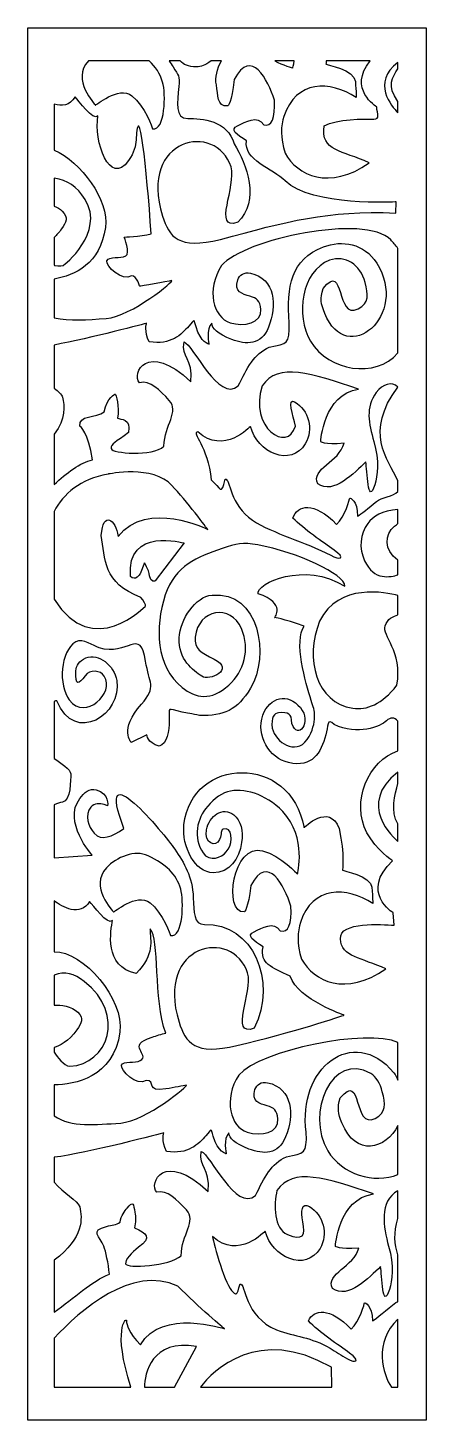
# Model space of a CAD drawing. Header units: centimetres. Extents: x -27 to -21.9, y -9 to 9.
import ezdxf

# ---------------------------------------------------------------- set-up
doc = ezdxf.new("R2010")
doc.units = ezdxf.units.CM
doc.header["$MEASUREMENT"] = 0
doc.layers.add('layer 1', color=7, linetype='Continuous')

msp = doc.modelspace()

# ---------------------------------------------------------------- linework, layer by layer
at = {"layer": 'layer 1', "color": 250}
for points, knots in [([(-21.85605, 9.00069), (-21.85605, 9.00069), (-26.99914, 9.00069), (-26.99914, 9.00069), (-26.99914, 9.00069), (-26.99914, 9.00069), (-26.99914, -9.00021), (-26.99914, -9.00021), (-26.99914, -9.00021), (-26.99914, -9.00021), (-21.85605, -9.00021), (-21.85605, -9.00021), (-21.85605, -9.00021), (-21.85605, -9.00021), (-21.85605, 9.00069), (-21.85605, 9.00069)], [0, 0, 0, 0, 0.2, 0.2, 0.2, 0.2, 0.4, 0.4, 0.4, 0.4, 0.6, 0.6, 0.6, 0.6, 1, 1, 1, 1]), ([(-25.17292, 8.5733), (-25.17292, 8.5733), (-25.03027, 8.5733), (-25.03027, 8.5733), (-25.03027, 8.5733), (-24.9894, 8.52231), (-24.93029, 8.4974), (-24.8201, 8.49721), (-24.8201, 8.49721), (-24.76847, 8.49712), (-24.7099, 8.51414), (-24.63361, 8.5733), (-24.63361, 8.5733), (-24.63361, 8.5733), (-24.50069, 8.5733), (-24.50069, 8.5733), (-24.50069, 8.5733), (-24.55555, 8.4722), (-24.58374, 8.35404), (-24.56483, 8.26238), (-24.56483, 8.26238), (-24.53849, 8.13459), (-24.56196, 7.97979), (-24.41832, 7.99087), (-24.41832, 7.99087), (-24.41832, 7.99087), (-24.36546, 8.0276), (-24.33376, 8.33361), (-24.33376, 8.33361), (-24.11181, 8.74979), (-23.90041, 8.33361), (-23.81585, 8.06432), (-23.81585, 8.06432), (-23.80528, 7.83175), (-23.84757, 7.72159), (-23.95326, 7.74607), (-23.95326, 7.74607), (-24.03782, 7.88071), (-24.18579, 7.78278), (-24.29148, 7.73382), (-24.29148, 7.73382), (-24.39717, 7.68486), (-24.30205, 7.62367), (-24.17521, 7.53798), (-24.17521, 7.53798), (-24.2214, 7.29724), (-23.83615, 7.17778), (-23.67542, 7.02086), (-23.67542, 7.02086), (-23.33505, 6.68847), (-22.24151, 6.75023), (-22.24151, 6.75023), (-22.24151, 6.75023), (-22.24151, 6.75023), (-22.24841, 6.6062), (-22.24841, 6.6062), (-22.24841, 6.6062), (-23.13112, 6.64466), (-23.65286, 6.49753), (-24.51343, 6.26497), (-24.51343, 6.26497), (-25.05561, 6.13377), (-25.1765, 6.29674), (-25.2603, 6.56714), (-25.2603, 6.56714), (-25.57585, 7.58513), (-24.56501, 7.7916), (-24.37568, 7.20186), (-24.37568, 7.20186), (-24.29825, 6.96067), (-24.62048, 6.36898), (-24.28884, 6.48645), (-24.28884, 6.48645), (-23.99385, 6.7659), (-24.17233, 7.23733), (-24.33376, 7.50125), (-24.33376, 7.50125), (-24.41731, 7.80039), (-24.75206, 7.8339), (-24.93373, 7.82914), (-24.93373, 7.82914), (-25.10703, 7.8246), (-25.06749, 8.04386), (-25.04878, 8.24066), (-25.04878, 8.24066), (-25.0359, 8.37623), (-25.0545, 8.38724), (-25.12343, 8.49659), (-25.12343, 8.49659), (-25.13928, 8.52174), (-25.15587, 8.54734), (-25.17292, 8.5733)], [0, 0, 0, 0, 0.04166667, 0.04166667, 0.04166667, 0.04166667, 0.08333333, 0.08333333, 0.08333333, 0.08333333, 0.125, 0.125, 0.125, 0.125, 0.16666667, 0.16666667, 0.16666667, 0.16666667, 0.20833333, 0.20833333, 0.20833333, 0.20833333, 0.25, 0.25, 0.25, 0.25, 0.29166667, 0.29166667, 0.29166667, 0.29166667, 0.33333333, 0.33333333, 0.33333333, 0.33333333, 0.375, 0.375, 0.375, 0.375, 0.41666667, 0.41666667, 0.41666667, 0.41666667, 0.45833333, 0.45833333, 0.45833333, 0.45833333, 0.5, 0.5, 0.5, 0.5, 0.54166667, 0.54166667, 0.54166667, 0.54166667, 0.58333333, 0.58333333, 0.58333333, 0.58333333, 0.625, 0.625, 0.625, 0.625, 0.66666667, 0.66666667, 0.66666667, 0.66666667, 0.70833333, 0.70833333, 0.70833333, 0.70833333, 0.75, 0.75, 0.75, 0.75, 0.79166667, 0.79166667, 0.79166667, 0.79166667, 0.83333333, 0.83333333, 0.83333333, 0.83333333, 0.875, 0.875, 0.875, 0.875, 0.91666667, 0.91666667, 0.91666667, 0.91666667, 1, 1, 1, 1]), ([(-26.21658, 8.5733), (-26.21658, 8.5733), (-25.43315, 8.5733), (-25.43315, 8.5733), (-25.43315, 8.5733), (-25.34846, 8.49797), (-25.29196, 8.41), (-25.25847, 8.29827), (-25.25847, 8.29827), (-25.21535, 8.15439), (-25.22399, 7.66456), (-25.38864, 7.69636), (-25.38864, 7.69636), (-25.38864, 7.69636), (-25.49125, 7.9934), (-25.65459, 8.12214), (-25.65459, 8.12214), (-25.82766, 8.25852), (-26.12851, 7.98835), (-26.12851, 8.00237), (-26.12851, 8.00237), (-26.12851, 8.01153), (-26.44359, 8.33055), (-26.21768, 8.57212), (-26.21768, 8.57212), (-26.21768, 8.57212), (-26.21658, 8.5733), (-26.21658, 8.5733)], [0, 0, 0, 0, 0.125, 0.125, 0.125, 0.125, 0.25, 0.25, 0.25, 0.25, 0.375, 0.375, 0.375, 0.375, 0.5, 0.5, 0.5, 0.5, 0.625, 0.625, 0.625, 0.625, 0.75, 0.75, 0.75, 0.75, 1, 1, 1, 1]), ([(-23.80984, 8.5733), (-23.80984, 8.5733), (-23.56072, 8.5733), (-23.56072, 8.5733), (-23.56072, 8.5733), (-23.56801, 8.51548), (-23.57751, 8.4805), (-23.57751, 8.4805), (-23.57751, 8.4805), (-23.57751, 8.4805), (-23.70931, 8.52106), (-23.80984, 8.5733)], [0, 0, 0, 0, 0.25, 0.25, 0.25, 0.25, 0.5, 0.5, 0.5, 0.5, 1, 1, 1, 1]), ([(-23.14566, 8.5733), (-23.14566, 8.5733), (-22.57829, 8.5733), (-22.57829, 8.5733), (-22.57829, 8.5733), (-22.87222, 8.21341), (-22.49467, 7.97864), (-22.49467, 7.97864), (-22.49467, 7.97864), (-22.48825, 7.88192), (-22.44672, 7.81914), (-22.5303, 7.82104), (-22.5303, 7.82104), (-22.65639, 7.82395), (-23.00795, 7.82333), (-23.17112, 7.73382), (-23.17112, 7.73382), (-23.22396, 7.40334), (-22.93859, 7.41557), (-22.58981, 7.25645), (-22.58981, 7.25645), (-23.1077, 6.88923), (-23.51991, 7.09733), (-23.67846, 7.37885), (-23.67846, 7.37885), (-23.74187, 7.58082), (-23.73097, 7.73803), (-23.69258, 7.85566), (-23.69258, 7.85566), (-23.53828, 8.32838), (-23.09757, 8.32304), (-22.75891, 8.10104), (-22.75891, 8.10104), (-22.75891, 8.10104), (-22.75891, 8.16224), (-22.76948, 8.30912), (-22.76948, 8.30912), (-22.78005, 8.45601), (-23.14998, 8.52946), (-23.14998, 8.52946), (-23.14998, 8.52946), (-23.14998, 8.52946), (-23.14759, 8.54441), (-23.14566, 8.5733)], [0, 0, 0, 0, 0.08333333, 0.08333333, 0.08333333, 0.08333333, 0.16666667, 0.16666667, 0.16666667, 0.16666667, 0.25, 0.25, 0.25, 0.25, 0.33333333, 0.33333333, 0.33333333, 0.33333333, 0.41666667, 0.41666667, 0.41666667, 0.41666667, 0.5, 0.5, 0.5, 0.5, 0.58333333, 0.58333333, 0.58333333, 0.58333333, 0.66666667, 0.66666667, 0.66666667, 0.66666667, 0.75, 0.75, 0.75, 0.75, 0.83333333, 0.83333333, 0.83333333, 0.83333333, 1, 1, 1, 1]), ([(-22.21943, 8.55296), (-22.21943, 8.55296), (-22.21943, 8.46909), (-22.21943, 8.46909), (-22.21943, 8.46909), (-22.28819, 8.37106), (-22.37226, 8.24945), (-22.21943, 8.04916), (-22.21943, 8.04916), (-22.21943, 8.04916), (-22.21943, 7.90364), (-22.21943, 7.90364), (-22.21943, 7.90364), (-22.30291, 7.98371), (-22.56855, 8.29478), (-22.21943, 8.55296)], [0, 0, 0, 0, 0.2, 0.2, 0.2, 0.2, 0.4, 0.4, 0.4, 0.4, 0.6, 0.6, 0.6, 0.6, 1, 1, 1, 1]), ([(-26.65935, 5.2534), (-26.65935, 5.2534), (-26.65935, 5.75348), (-26.65935, 5.75348), (-26.65935, 5.75348), (-26.39501, 5.79775), (-26.06414, 5.94917), (-25.99828, 6.42112), (-25.99828, 6.42112), (-25.94902, 6.77412), (-26.3167, 7.27423), (-26.65935, 7.41866), (-26.65935, 7.41866), (-26.65935, 7.41866), (-26.65935, 8.0145), (-26.65935, 8.0145), (-26.65935, 8.0145), (-26.56312, 7.9843), (-26.45878, 7.99072), (-26.39011, 8.10736), (-26.39011, 8.10736), (-26.34783, 8.07062), (-26.15757, 7.7891), (-26.09416, 7.86254), (-26.09416, 7.86254), (-26.15028, 7.53742), (-25.94306, 6.9341), (-25.69844, 7.28539), (-25.69844, 7.28539), (-25.62707, 7.38786), (-25.6056, 7.47385), (-25.60137, 7.55188), (-25.60137, 7.55188), (-25.56963, 8.13761), (-25.46281, 7.18768), (-25.40715, 6.33856), (-25.40715, 6.33856), (-25.55512, 6.30183), (-25.75594, 6.29577), (-25.75594, 6.29577), (-25.75594, 6.29577), (-25.75594, 6.29577), (-25.67138, 6.08768), (-25.7348, 6.05095), (-25.7348, 6.05095), (-25.79822, 6.01423), (-25.95675, 6.05095), (-25.97788, 5.98976), (-25.97788, 5.98976), (-25.99904, 5.92854), (-25.77708, 5.70821), (-25.66081, 5.7939), (-25.66081, 5.7939), (-25.58682, 5.7939), (-25.55512, 5.65926), (-25.55512, 5.65926), (-25.55512, 5.65926), (-25.55512, 5.65926), (-25.19575, 5.72046), (-25.14291, 5.73269), (-25.14291, 5.73269), (-25.09005, 5.74494), (-25.66081, 5.26757), (-25.98847, 5.24308), (-25.98847, 5.24308), (-26.23014, 5.22796), (-26.46376, 5.20345), (-26.65935, 5.2534)], [0, 0, 0, 0, 0.05555556, 0.05555556, 0.05555556, 0.05555556, 0.11111111, 0.11111111, 0.11111111, 0.11111111, 0.16666667, 0.16666667, 0.16666667, 0.16666667, 0.22222222, 0.22222222, 0.22222222, 0.22222222, 0.27777778, 0.27777778, 0.27777778, 0.27777778, 0.33333333, 0.33333333, 0.33333333, 0.33333333, 0.38888889, 0.38888889, 0.38888889, 0.38888889, 0.44444444, 0.44444444, 0.44444444, 0.44444444, 0.5, 0.5, 0.5, 0.5, 0.55555556, 0.55555556, 0.55555556, 0.55555556, 0.61111111, 0.61111111, 0.61111111, 0.61111111, 0.66666667, 0.66666667, 0.66666667, 0.66666667, 0.72222222, 0.72222222, 0.72222222, 0.72222222, 0.77777778, 0.77777778, 0.77777778, 0.77777778, 0.83333333, 0.83333333, 0.83333333, 0.83333333, 0.88888889, 0.88888889, 0.88888889, 0.88888889, 1, 1, 1, 1]), ([(-26.65935, 5.93065), (-26.65935, 5.93065), (-26.65935, 6.29068), (-26.65935, 6.29068), (-26.65935, 6.29068), (-26.62721, 6.32039), (-26.59514, 6.35669), (-26.56578, 6.40091), (-26.56578, 6.40091), (-26.5061, 6.4908), (-26.469, 6.5427), (-26.5552, 6.63022), (-26.5552, 6.63022), (-26.58427, 6.65972), (-26.62063, 6.67998), (-26.65935, 6.69374), (-26.65935, 6.69374), (-26.65935, 6.69374), (-26.65935, 7.0565), (-26.65935, 7.0565), (-26.65935, 7.0565), (-26.48662, 7.02803), (-26.36653, 6.95636), (-26.25983, 6.78062), (-26.25983, 6.78062), (-25.99743, 6.34845), (-26.53918, 5.93017), (-26.53918, 5.93017), (-26.53918, 5.93017), (-26.53918, 5.93017), (-26.59202, 5.91793), (-26.65544, 5.93017), (-26.65544, 5.93017), (-26.65674, 5.93031), (-26.65805, 5.93046), (-26.65935, 5.93065)], [0, 0, 0, 0, 0.1, 0.1, 0.1, 0.1, 0.2, 0.2, 0.2, 0.2, 0.3, 0.3, 0.3, 0.3, 0.4, 0.4, 0.4, 0.4, 0.5, 0.5, 0.5, 0.5, 0.6, 0.6, 0.6, 0.6, 0.7, 0.7, 0.7, 0.7, 0.8, 0.8, 0.8, 0.8, 1, 1, 1, 1]), ([(-26.65935, 3.09584), (-26.65935, 3.09584), (-26.65935, 3.74617), (-26.65935, 3.74617), (-26.65935, 3.74617), (-26.50553, 3.94602), (-26.5264, 4.11433), (-26.55188, 4.22499), (-26.55188, 4.22499), (-26.5645, 4.26304), (-26.60638, 4.30025), (-26.65935, 4.34247), (-26.65935, 4.34247), (-26.65935, 4.34247), (-26.65935, 4.90018), (-26.65935, 4.90018), (-26.65935, 4.90018), (-26.1884, 4.98721), (-25.4666, 5.18062), (-25.4666, 5.18062), (-25.4666, 5.18062), (-25.4666, 5.18062), (-25.50248, 5.07674), (-25.43072, 4.94171), (-25.43072, 4.94171), (-25.15323, 4.89351), (-25.01525, 5.03793), (-24.92133, 5.14428), (-24.92133, 5.14428), (-24.84424, 5.23161), (-24.86084, 5.24982), (-24.82745, 5.13609), (-24.82745, 5.13609), (-24.76609, 4.92701), (-24.65936, 4.91055), (-24.65936, 4.91055), (-24.65936, 4.91055), (-24.65936, 4.91055), (-24.70422, 5.10791), (-24.62349, 5.18062), (-24.62349, 5.18062), (-24.62349, 5.11292), (-24.55204, 5.04519), (-24.36548, 4.97188), (-24.36548, 4.97188), (-24.18094, 4.89936), (-23.98442, 4.89791), (-23.89164, 5.13004), (-23.89164, 5.13004), (-23.78046, 5.40816), (-23.7979, 5.75816), (-24.12532, 5.82922), (-24.12532, 5.82922), (-24.2044, 5.84638), (-24.26726, 5.80433), (-24.28815, 5.74168), (-24.28815, 5.74168), (-24.34025, 5.58547), (-24.22818, 5.55888), (-24.13118, 5.53064), (-24.13118, 5.53064), (-24.04337, 5.50507), (-24.00082, 5.47653), (-23.99103, 5.35993), (-23.99103, 5.35993), (-23.97594, 5.18042), (-24.20781, 5.13162), (-24.38686, 5.1887), (-24.38686, 5.1887), (-24.60569, 5.2585), (-24.69971, 5.61049), (-24.49792, 5.9285), (-24.49792, 5.9285), (-24.20438, 6.26844), (-22.64396, 6.60122), (-22.31321, 6.26056), (-22.31321, 6.26056), (-22.28277, 6.22922), (-22.25072, 6.19174), (-22.21943, 6.14789), (-22.21943, 6.14789), (-22.21943, 6.14789), (-22.21943, 4.79851), (-22.21943, 4.79851), (-22.21943, 4.79851), (-22.5118, 4.46307), (-23.11282, 4.5606), (-23.34861, 4.94909), (-23.34861, 4.94909), (-23.548, 5.27761), (-23.46462, 5.86178), (-23.10328, 5.99491), (-23.10328, 5.99491), (-22.90248, 6.06887), (-22.70295, 5.93723), (-22.64322, 5.71034), (-22.64322, 5.71034), (-22.60225, 5.55465), (-22.58837, 5.44174), (-22.73525, 5.36795), (-22.73525, 5.36795), (-23.02836, 5.22067), (-22.89759, 5.99036), (-23.18736, 5.63179), (-23.18736, 5.63179), (-23.22702, 5.49593), (-23.21667, 5.43675), (-23.16511, 5.30882), (-23.16511, 5.30882), (-22.8786, 4.59776), (-22.06842, 5.28688), (-22.4945, 5.95882), (-22.4945, 5.95882), (-22.65727, 6.21552), (-22.94279, 6.26013), (-23.18343, 6.16849), (-23.18343, 6.16849), (-23.60016, 6.00982), (-23.65884, 5.65407), (-23.62474, 5.18815), (-23.62474, 5.18815), (-23.61939, 4.90466), (-23.64646, 4.92323), (-23.88191, 4.87085), (-23.88191, 4.87085), (-24.07853, 4.78897), (-24.16672, 4.60102), (-24.28266, 4.37041), (-24.28266, 4.37041), (-24.53379, 4.15227), (-24.86565, 4.90016), (-24.98226, 4.94171), (-24.98226, 4.94171), (-25.01814, 4.73396), (-24.86565, 4.73396), (-24.89256, 4.42234), (-24.89256, 4.42234), (-25.4666, 4.96248), (-25.66392, 4.52622), (-25.55628, 4.41196), (-25.55628, 4.41196), (-25.42448, 4.45212), (-25.29269, 4.31209), (-25.17333, 4.18409), (-25.17333, 4.18409), (-25.03922, 4.04032), (-25.23509, 3.86966), (-25.24236, 3.59137), (-25.24236, 3.59137), (-25.38588, 3.45633), (-25.91506, 3.49788), (-25.92403, 3.56021), (-25.92403, 3.56021), (-25.933, 3.62252), (-25.86124, 3.6433), (-25.69979, 3.76795), (-25.69979, 3.76795), (-25.66392, 3.95492), (-25.79846, 3.93415), (-25.8433, 3.95492), (-25.8433, 3.95492), (-25.80742, 4.10034), (-25.87021, 4.26654), (-25.87021, 4.26654), (-25.87021, 4.26654), (-25.87021, 4.26654), (-25.97784, 4.22499), (-26.01373, 4.03801), (-26.01373, 4.03801), (-26.11238, 3.95492), (-26.35454, 3.99647), (-26.32765, 3.85104), (-26.32765, 3.85104), (-26.32765, 3.85104), (-26.21104, 3.76795), (-26.1662, 3.41478), (-26.1662, 3.41478), (-26.31771, 3.38632), (-26.50286, 3.24308), (-26.65935, 3.09584)], [0, 0, 0, 0, 0.02173913, 0.02173913, 0.02173913, 0.02173913, 0.04347826, 0.04347826, 0.04347826, 0.04347826, 0.06521739, 0.06521739, 0.06521739, 0.06521739, 0.08695652, 0.08695652, 0.08695652, 0.08695652, 0.10869565, 0.10869565, 0.10869565, 0.10869565, 0.13043478, 0.13043478, 0.13043478, 0.13043478, 0.15217391, 0.15217391, 0.15217391, 0.15217391, 0.17391304, 0.17391304, 0.17391304, 0.17391304, 0.19565217, 0.19565217, 0.19565217, 0.19565217, 0.2173913, 0.2173913, 0.2173913, 0.2173913, 0.23913043, 0.23913043, 0.23913043, 0.23913043, 0.26086957, 0.26086957, 0.26086957, 0.26086957, 0.2826087, 0.2826087, 0.2826087, 0.2826087, 0.30434783, 0.30434783, 0.30434783, 0.30434783, 0.32608696, 0.32608696, 0.32608696, 0.32608696, 0.34782609, 0.34782609, 0.34782609, 0.34782609, 0.36956522, 0.36956522, 0.36956522, 0.36956522, 0.39130435, 0.39130435, 0.39130435, 0.39130435, 0.41304348, 0.41304348, 0.41304348, 0.41304348, 0.43478261, 0.43478261, 0.43478261, 0.43478261, 0.45652174, 0.45652174, 0.45652174, 0.45652174, 0.47826087, 0.47826087, 0.47826087, 0.47826087, 0.5, 0.5, 0.5, 0.5, 0.52173913, 0.52173913, 0.52173913, 0.52173913, 0.54347826, 0.54347826, 0.54347826, 0.54347826, 0.56521739, 0.56521739, 0.56521739, 0.56521739, 0.58695652, 0.58695652, 0.58695652, 0.58695652, 0.60869565, 0.60869565, 0.60869565, 0.60869565, 0.63043478, 0.63043478, 0.63043478, 0.63043478, 0.65217391, 0.65217391, 0.65217391, 0.65217391, 0.67391304, 0.67391304, 0.67391304, 0.67391304, 0.69565217, 0.69565217, 0.69565217, 0.69565217, 0.7173913, 0.7173913, 0.7173913, 0.7173913, 0.73913043, 0.73913043, 0.73913043, 0.73913043, 0.76086957, 0.76086957, 0.76086957, 0.76086957, 0.7826087, 0.7826087, 0.7826087, 0.7826087, 0.80434783, 0.80434783, 0.80434783, 0.80434783, 0.82608696, 0.82608696, 0.82608696, 0.82608696, 0.84782609, 0.84782609, 0.84782609, 0.84782609, 0.86956522, 0.86956522, 0.86956522, 0.86956522, 0.89130435, 0.89130435, 0.89130435, 0.89130435, 0.91304348, 0.91304348, 0.91304348, 0.91304348, 0.93478261, 0.93478261, 0.93478261, 0.93478261, 0.95652174, 0.95652174, 0.95652174, 0.95652174, 1, 1, 1, 1]), ([(-22.21943, 3.14544), (-22.21943, 3.14544), (-22.21943, 3.00623), (-22.21943, 3.00623), (-22.21943, 3.00623), (-22.27869, 2.94525), (-22.43525, 2.92722), (-22.49832, 2.87665), (-22.49832, 2.87665), (-22.59514, 2.79898), (-22.70117, 2.70971), (-22.74033, 2.68703), (-22.74033, 2.68703), (-22.74033, 2.89788), (-22.84149, 2.92132), (-22.84149, 2.92132), (-22.84149, 2.92132), (-22.84149, 2.92132), (-22.90218, 2.67532), (-23.01345, 2.58161), (-23.01345, 2.58161), (-23.30469, 2.88141), (-23.51824, 2.83652), (-23.57657, 2.6627), (-23.57657, 2.6627), (-23.43666, 2.5191), (-23.18507, 2.3502), (-23.04512, 2.24944), (-23.04512, 2.24944), (-22.88357, 2.13314), (-22.97513, 2.12158), (-23.08818, 2.18116), (-23.08818, 2.18116), (-23.42543, 2.35891), (-23.82783, 2.45862), (-24.09768, 2.63507), (-24.09768, 2.63507), (-24.39199, 2.82751), (-24.38438, 3.17572), (-24.44978, 3.16732), (-24.44978, 3.16732), (-24.50036, 2.94474), (-24.51048, 3.05017), (-24.63186, 3.1556), (-24.63186, 3.1556), (-24.67233, 3.60074), (-24.89484, 3.76475), (-24.80382, 3.77645), (-24.80382, 3.77645), (-24.47002, 3.47189), (-24.12403, 3.84771), (-24.12403, 3.84771), (-24.12403, 3.84771), (-24.03993, 3.50681), (-23.59933, 3.31428), (-23.41601, 3.62411), (-23.41601, 3.62411), (-23.30736, 3.80773), (-23.37214, 4.06012), (-23.55414, 4.16539), (-23.55414, 4.16539), (-23.65271, 4.2224), (-23.57446, 3.992), (-23.545, 3.85227), (-23.545, 3.85227), (-23.63854, 3.4953), (-24.15139, 3.83615), (-23.9731, 4.37209), (-23.9731, 4.37209), (-23.76555, 4.678), (-23.34443, 4.53651), (-22.72787, 4.32841), (-22.72787, 4.32841), (-23.18068, 4.26287), (-23.21841, 3.65106), (-23.21841, 3.65106), (-23.21841, 3.65106), (-23.21841, 3.65106), (-23.18068, 3.60736), (-22.91655, 3.62921), (-22.91655, 3.62921), (-22.97314, 3.38886), (-23.35049, 3.30146), (-23.25615, 3.10481), (-23.25615, 3.10481), (-23.04864, 2.96053), (-22.78439, 3.24909), (-22.63354, 3.38886), (-22.63354, 3.38886), (-22.61978, 3.28797), (-22.6098, 2.80393), (-22.51977, 3.09388), (-22.51977, 3.09388), (-22.48438, 3.20785), (-22.45805, 3.39941), (-22.53041, 3.65443), (-22.53041, 3.65443), (-22.59629, 3.88661), (-22.64371, 4.09699), (-22.49982, 4.28533), (-22.49982, 4.28533), (-22.41633, 4.39461), (-22.29676, 4.43415), (-22.22277, 4.3544), (-22.22277, 4.3544), (-22.65626, 3.77132), (-22.35729, 3.4304), (-22.21943, 3.14544)], [0, 0, 0, 0, 0.03571429, 0.03571429, 0.03571429, 0.03571429, 0.07142857, 0.07142857, 0.07142857, 0.07142857, 0.10714286, 0.10714286, 0.10714286, 0.10714286, 0.14285714, 0.14285714, 0.14285714, 0.14285714, 0.17857143, 0.17857143, 0.17857143, 0.17857143, 0.21428571, 0.21428571, 0.21428571, 0.21428571, 0.25, 0.25, 0.25, 0.25, 0.28571429, 0.28571429, 0.28571429, 0.28571429, 0.32142857, 0.32142857, 0.32142857, 0.32142857, 0.35714286, 0.35714286, 0.35714286, 0.35714286, 0.39285714, 0.39285714, 0.39285714, 0.39285714, 0.42857143, 0.42857143, 0.42857143, 0.42857143, 0.46428571, 0.46428571, 0.46428571, 0.46428571, 0.5, 0.5, 0.5, 0.5, 0.53571429, 0.53571429, 0.53571429, 0.53571429, 0.57142857, 0.57142857, 0.57142857, 0.57142857, 0.60714286, 0.60714286, 0.60714286, 0.60714286, 0.64285714, 0.64285714, 0.64285714, 0.64285714, 0.67857143, 0.67857143, 0.67857143, 0.67857143, 0.71428571, 0.71428571, 0.71428571, 0.71428571, 0.75, 0.75, 0.75, 0.75, 0.78571429, 0.78571429, 0.78571429, 0.78571429, 0.82142857, 0.82142857, 0.82142857, 0.82142857, 0.85714286, 0.85714286, 0.85714286, 0.85714286, 0.89285714, 0.89285714, 0.89285714, 0.89285714, 0.92857143, 0.92857143, 0.92857143, 0.92857143, 1, 1, 1, 1]), ([(-26.65935, 1.61557), (-26.65935, 1.61557), (-26.65935, 2.74729), (-26.65935, 2.74729), (-26.65935, 2.74729), (-26.54189, 2.97496), (-26.3282, 3.16433), (-25.96274, 3.23116), (-25.96274, 3.23116), (-25.96274, 3.23116), (-25.37776, 3.35375), (-25.1382, 3.08276), (-25.1382, 3.08276), (-24.95992, 2.89566), (-24.6758, 2.51499), (-24.6758, 2.51499), (-24.6758, 2.51499), (-24.6758, 2.51499), (-25.45576, 2.90857), (-25.8346, 2.42466), (-25.8346, 2.42466), (-25.86246, 2.65049), (-26.02959, 2.76017), (-26.05187, 2.43757), (-26.05187, 2.43757), (-26.00173, 2.14077), (-26.02959, 1.81817), (-25.53934, 1.63752), (-25.53934, 1.63752), (-25.50034, 1.59881), (-25.47805, 1.52783), (-25.47805, 1.52783), (-25.47805, 1.52783), (-25.47805, 1.52783), (-26.16089, 0.80992), (-26.65935, 1.61557)], [0, 0, 0, 0, 0.1, 0.1, 0.1, 0.1, 0.2, 0.2, 0.2, 0.2, 0.3, 0.3, 0.3, 0.3, 0.4, 0.4, 0.4, 0.4, 0.5, 0.5, 0.5, 0.5, 0.6, 0.6, 0.6, 0.6, 0.7, 0.7, 0.7, 0.7, 0.8, 0.8, 0.8, 0.8, 1, 1, 1, 1]), ([(-22.21943, 2.77184), (-22.21943, 2.77184), (-22.21943, 2.59402), (-22.21943, 2.59402), (-22.21943, 2.59402), (-22.23215, 2.5828), (-22.24651, 2.57152), (-22.26438, 2.55683), (-22.26438, 2.55683), (-22.3939, 2.45024), (-22.40439, 2.25313), (-22.21943, 2.1179), (-22.21943, 2.1179), (-22.21943, 2.1179), (-22.21943, 1.92959), (-22.21943, 1.92959), (-22.21943, 1.92959), (-22.31256, 1.89975), (-22.53072, 1.84648), (-22.65151, 2.11082), (-22.65151, 2.11082), (-22.72642, 2.27475), (-22.71142, 2.45439), (-22.60944, 2.59369), (-22.60944, 2.59369), (-22.54111, 2.68702), (-22.42435, 2.75631), (-22.21943, 2.77184)], [0, 0, 0, 0, 0.125, 0.125, 0.125, 0.125, 0.25, 0.25, 0.25, 0.25, 0.375, 0.375, 0.375, 0.375, 0.5, 0.5, 0.5, 0.5, 0.625, 0.625, 0.625, 0.625, 0.75, 0.75, 0.75, 0.75, 1, 1, 1, 1]), ([(-25.35548, 1.85042), (-25.35548, 1.85042), (-24.98221, 2.34078), (-24.98221, 2.34078), (-24.98221, 2.34078), (-24.98221, 2.34078), (-25.72874, 2.55371), (-25.67304, 1.9085), (-25.67304, 1.9085), (-25.61176, 1.83752), (-25.55047, 1.94076), (-25.55047, 1.94076), (-25.55047, 1.94076), (-25.55047, 1.94076), (-25.49475, 2.08271), (-25.49475, 2.08271), (-25.49475, 2.08271), (-25.49475, 2.08271), (-25.43905, 2.00529), (-25.4279, 1.91496), (-25.4279, 1.91496), (-25.41676, 1.82462), (-25.35548, 1.85042), (-25.35548, 1.85042)], [0, 0, 0, 0, 0.14285714, 0.14285714, 0.14285714, 0.14285714, 0.28571429, 0.28571429, 0.28571429, 0.28571429, 0.42857143, 0.42857143, 0.42857143, 0.42857143, 0.57142857, 0.57142857, 0.57142857, 0.57142857, 0.71428571, 0.71428571, 0.71428571, 0.71428571, 1, 1, 1, 1]), ([(-26.65935, -1.73119), (-26.65935, -1.73119), (-26.65935, -1.04371), (-26.65935, -1.04371), (-26.65935, -1.04371), (-26.62243, -1.02709), (-26.58419, -1.01363), (-26.55113, -1.0098), (-26.55113, -1.0098), (-26.44544, -0.99755), (-26.44544, -0.71602), (-26.44544, -0.64259), (-26.44544, -0.64259), (-26.44544, -0.59149), (-26.57841, -0.49899), (-26.65935, -0.44738), (-26.65935, -0.44738), (-26.65935, -0.44738), (-26.65935, 0.29066), (-26.65935, 0.29066), (-26.65935, 0.29066), (-26.64923, 0.29752), (-26.63788, 0.30086), (-26.62513, 0.29993), (-26.62513, 0.29993), (-26.38995, -0.2771), (-25.77857, 0.12651), (-25.85215, 0.563), (-25.85215, 0.563), (-25.88482, 0.75684), (-26.08212, 0.92331), (-26.2507, 0.85482), (-26.2507, 0.85482), (-26.34191, 0.81778), (-26.3745, 0.75244), (-26.37768, 0.68815), (-26.37768, 0.68815), (-26.38788, 0.48183), (-26.3428, 0.50936), (-26.25949, 0.6246), (-26.25949, 0.6246), (-26.19857, 0.70888), (-26.06175, 0.69555), (-26.01195, 0.61897), (-26.01195, 0.61897), (-25.87062, 0.40158), (-26.25692, 0.03934), (-26.46441, 0.31087), (-26.46441, 0.31087), (-26.60909, 0.50015), (-26.58183, 0.94298), (-26.38162, 1.06065), (-26.38162, 1.06065), (-26.28706, 1.11622), (-26.14956, 1.00582), (-26.07823, 0.98518), (-26.07823, 0.98518), (-25.71207, 0.86953), (-25.5494, 1.26374), (-25.47893, 0.81194), (-25.47893, 0.81194), (-25.43463, 0.52786), (-25.32886, 0.48493), (-25.53215, 0.25629), (-25.53215, 0.25629), (-25.82803, -0.07647), (-25.6633, -0.23864), (-25.6633, -0.23864), (-25.6633, -0.23864), (-25.6633, -0.23864), (-25.46248, -0.14072), (-25.46248, -0.14072), (-25.46248, -0.14072), (-25.46248, -0.14072), (-25.46248, -0.23864), (-25.30394, -0.28761), (-25.30394, -0.28761), (-25.20089, -0.25777), (-25.17633, -0.08702), (-25.17288, 0.04181), (-25.17288, 0.04181), (-25.16757, 0.24034), (-25.21344, 0.19578), (-25.00692, 0.15477), (-25.00692, 0.15477), (-24.95062, 0.14359), (-24.87701, 0.12917), (-24.78158, 0.11082), (-24.78158, 0.11082), (-24.4725, 0.1007), (-24.29369, 0.17952), (-24.12402, 0.46222), (-24.12402, 0.46222), (-23.87388, 0.87899), (-24.00604, 1.72266), (-24.62048, 1.66728), (-24.62048, 1.66728), (-24.83656, 1.64782), (-25.03292, 1.35092), (-25.04492, 1.11454), (-25.04492, 1.11454), (-25.05933, 0.83097), (-24.86167, 0.69469), (-24.75432, 0.6182), (-24.75432, 0.6182), (-24.65544, 0.54771), (-24.32089, 0.70469), (-24.59283, 0.83902), (-24.59283, 0.83902), (-24.76162, 0.9224), (-24.85435, 0.97527), (-24.83874, 1.12199), (-24.83874, 1.12199), (-24.79931, 1.49301), (-24.37654, 1.55116), (-24.24137, 1.23521), (-24.24137, 1.23521), (-24.12406, 0.96095), (-24.20988, 0.67843), (-24.40228, 0.50342), (-24.40228, 0.50342), (-24.63419, 0.29247), (-24.83348, 0.33351), (-25.008, 0.47394), (-25.008, 0.47394), (-25.34356, 0.74403), (-25.36398, 1.25053), (-25.22405, 1.66885), (-25.22405, 1.66885), (-25.09791, 2.04593), (-24.80997, 2.16144), (-24.49171, 2.26834), (-24.49171, 2.26834), (-24.30275, 2.33181), (-24.22914, 2.35166), (-24.03019, 2.31556), (-24.03019, 2.31556), (-23.52134, 2.22317), (-22.90467, 1.93882), (-22.90467, 1.78104), (-22.90467, 1.78104), (-23.42257, 2.11152), (-24.05673, 1.81776), (-24.02504, 1.68311), (-24.02504, 1.68311), (-23.6551, 1.56071), (-23.81365, 1.37711), (-23.81365, 1.37711), (-23.81365, 1.37711), (-23.81365, 1.37711), (-23.70794, 1.36486), (-23.43315, 1.26693), (-23.43315, 1.26693), (-23.56526, 1.07568), (-23.41353, 0.53328), (-23.34083, 0.30513), (-23.34083, 0.30513), (-23.3127, 0.21689), (-23.29408, 0.18378), (-23.29652, 0.09182), (-23.29652, 0.09182), (-23.29858, 0.01572), (-23.31788, -0.09138), (-23.39086, -0.20193), (-23.39086, -0.20193), (-23.5494, -0.41001), (-23.79251, -0.23864), (-23.84535, -0.05504), (-23.84535, -0.05504), (-23.8607, 0.08724), (-23.81491, 0.14342), (-23.76191, 0.14596), (-23.76191, 0.14596), (-23.6336, 0.15213), (-23.59531, 0.14217), (-23.58921, 0.00735), (-23.58921, 0.00735), (-23.5135, -0.22426), (-23.32712, 0.02867), (-23.47956, 0.21147), (-23.47956, 0.21147), (-23.6423, 0.40669), (-23.87576, 0.35467), (-23.96494, 0.11256), (-23.96494, 0.11256), (-24.05938, -0.14385), (-23.88068, -0.44688), (-23.63294, -0.49915), (-23.63294, -0.49915), (-23.3174, -0.56574), (-23.22158, -0.37833), (-23.14973, -0.13907), (-23.14973, -0.13907), (-23.11954, -0.03844), (-23.14202, 0.09517), (-23.04238, -0.00648), (-23.04238, -0.00648), (-22.74331, -0.15051), (-22.44489, -0.03743), (-22.36562, 0.04289), (-22.36562, 0.04289), (-22.32347, 0.0856), (-22.26299, 0.09176), (-22.21943, 0.03719), (-22.21943, 0.03719), (-22.21943, 0.03719), (-22.21943, -0.34834), (-22.21943, -0.34834), (-22.21943, -0.34834), (-22.59988, -0.46625), (-22.83215, -1.01206), (-22.61977, -1.4059), (-22.61977, -1.4059), (-22.49913, -1.6296), (-22.29164, -1.76871), (-22.29164, -1.76871), (-22.29164, -1.76871), (-22.71442, -2.17264), (-22.28107, -2.44193), (-22.28107, -2.44193), (-22.28107, -2.44193), (-22.28107, -2.44193), (-22.2705, -2.60106), (-22.2705, -2.60106), (-22.2705, -2.60106), (-22.42212, -2.59343), (-22.97462, -2.5473), (-22.96345, -2.77738), (-22.96345, -2.77738), (-22.95174, -3.01653), (-22.68956, -3.02116), (-22.37619, -3.16412), (-22.37619, -3.16412), (-22.8941, -3.53134), (-23.30631, -3.32325), (-23.46485, -3.04172), (-23.46485, -3.04172), (-23.52827, -2.83975), (-23.51737, -2.68254), (-23.47898, -2.56491), (-23.47898, -2.56491), (-23.32468, -2.09219), (-22.88397, -2.09753), (-22.54531, -2.31953), (-22.54531, -2.31953), (-22.54531, -2.31953), (-22.54531, -2.25834), (-22.55588, -2.11144), (-22.55588, -2.11144), (-22.56645, -1.96456), (-22.93638, -1.89111), (-22.93638, -1.89111), (-22.93638, -1.89111), (-22.93638, -1.89111), (-22.90467, -1.69526), (-22.97866, -1.35253), (-22.97866, -1.35253), (-23.10548, -1.0098), (-23.43315, -1.3403), (-23.43315, -1.3403), (-23.43315, -1.3403), (-23.59885, -0.38067), (-24.88529, -0.41595), (-24.98323, -1.30167), (-24.98323, -1.30167), (-25.01499, -1.58873), (-24.83657, -1.92299), (-24.6065, -1.92336), (-24.6065, -1.92336), (-24.39549, -1.92371), (-24.26956, -1.74716), (-24.23852, -1.53289), (-24.23852, -1.53289), (-24.21642, -1.38043), (-24.2473, -1.24801), (-24.33865, -1.17543), (-24.33865, -1.17543), (-24.48392, -1.06001), (-24.65802, -1.1888), (-24.69249, -1.36618), (-24.69249, -1.36618), (-24.72675, -1.54209), (-24.56986, -1.60547), (-24.52361, -1.49325), (-24.52361, -1.49325), (-24.48939, -1.41018), (-24.51594, -1.37688), (-24.47618, -1.36104), (-24.47618, -1.36104), (-24.35866, -1.31423), (-24.34962, -1.52864), (-24.41059, -1.61841), (-24.41059, -1.61841), (-24.47293, -1.71012), (-24.58585, -1.77803), (-24.70723, -1.70307), (-24.70723, -1.70307), (-24.86732, -1.5172), (-24.83016, -1.25607), (-24.70444, -1.09677), (-24.70444, -1.09677), (-24.63087, -1.00358), (-24.52651, -0.90419), (-24.41942, -0.87555), (-24.41942, -0.87555), (-24.22064, -0.82234), (-23.93458, -0.89598), (-23.70794, -1.1322), (-23.70794, -1.1322), (-23.39086, -1.47493), (-23.5177, -1.94007), (-23.5177, -1.94007), (-23.5177, -1.94007), (-23.5177, -1.94007), (-23.7273, -1.70706), (-23.9673, -1.63878), (-23.9673, -1.63878), (-24.3503, -1.52984), (-24.48169, -2.45106), (-24.20471, -2.4297), (-24.20471, -2.4297), (-24.20471, -2.4297), (-24.15187, -2.39297), (-24.12015, -2.08696), (-24.12015, -2.08696), (-23.8982, -1.67078), (-23.6868, -2.08696), (-23.60225, -2.35625), (-23.60225, -2.35625), (-23.59168, -2.58882), (-23.63397, -2.69898), (-23.73966, -2.6745), (-23.73966, -2.6745), (-23.82421, -2.53986), (-23.97218, -2.63778), (-24.07788, -2.68675), (-24.07788, -2.68675), (-24.18357, -2.73571), (-24.08845, -2.7969), (-23.96161, -2.8826), (-23.96161, -2.8826), (-24.0039, -3.10293), (-23.85592, -3.13964), (-23.61282, -3.26205), (-23.61282, -3.26205), (-23.49656, -3.56806), (-22.91524, -3.76391), (-22.91524, -3.76391), (-22.91524, -3.76391), (-22.91524, -3.76391), (-23.60225, -3.99648), (-24.29983, -4.15561), (-24.29983, -4.15561), (-24.84201, -4.28681), (-24.96289, -4.12383), (-25.0467, -3.85344), (-25.0467, -3.85344), (-25.36225, -2.83545), (-24.35141, -2.62897), (-24.16208, -3.21871), (-24.16208, -3.21871), (-24.08465, -3.45989), (-24.40687, -4.0516), (-24.07524, -3.93412), (-24.07524, -3.93412), (-23.77995, -3.31689), (-24.08613, -2.57483), (-24.72014, -2.59143), (-24.72014, -2.59143), (-24.85665, -2.595), (-24.85738, -2.43251), (-24.86325, -2.24818), (-24.86325, -2.24818), (-24.87207, -1.97131), (-24.98076, -1.79663), (-25.10263, -1.61835), (-25.10263, -1.61835), (-25.23226, -1.4287), (-26.15357, -0.30647), (-25.75842, -1.35253), (-25.75842, -1.35253), (-25.91697, -1.45351), (-26.04703, -1.51765), (-26.14359, -1.41219), (-26.14359, -1.41219), (-26.21863, -1.3302), (-26.26958, -1.17324), (-26.18809, -1.07427), (-26.18809, -1.07427), (-26.16526, -1.04655), (-26.13538, -1.03462), (-26.1051, -1.03135), (-26.1051, -1.03135), (-26.03845, -1.02416), (-25.96982, -1.05876), (-25.96982, -1.05876), (-25.96982, -1.05876), (-25.96982, -1.05876), (-25.94423, -0.90067), (-26.11532, -0.8508), (-26.11532, -0.8508), (-26.20709, -0.8241), (-26.27045, -0.88485), (-26.32954, -0.96412), (-26.32954, -0.96412), (-26.55215, -1.26263), (-26.17063, -1.69526), (-26.17063, -1.69526), (-26.17063, -1.69526), (-26.17063, -1.69526), (-26.65935, -1.73119), (-26.65935, -1.73119)], [0, 0, 0, 0, 0.00961538, 0.00961538, 0.00961538, 0.00961538, 0.01923077, 0.01923077, 0.01923077, 0.01923077, 0.02884615, 0.02884615, 0.02884615, 0.02884615, 0.03846154, 0.03846154, 0.03846154, 0.03846154, 0.04807692, 0.04807692, 0.04807692, 0.04807692, 0.05769231, 0.05769231, 0.05769231, 0.05769231, 0.06730769, 0.06730769, 0.06730769, 0.06730769, 0.07692308, 0.07692308, 0.07692308, 0.07692308, 0.08653846, 0.08653846, 0.08653846, 0.08653846, 0.09615385, 0.09615385, 0.09615385, 0.09615385, 0.10576923, 0.10576923, 0.10576923, 0.10576923, 0.11538462, 0.11538462, 0.11538462, 0.11538462, 0.125, 0.125, 0.125, 0.125, 0.13461538, 0.13461538, 0.13461538, 0.13461538, 0.14423077, 0.14423077, 0.14423077, 0.14423077, 0.15384615, 0.15384615, 0.15384615, 0.15384615, 0.16346154, 0.16346154, 0.16346154, 0.16346154, 0.17307692, 0.17307692, 0.17307692, 0.17307692, 0.18269231, 0.18269231, 0.18269231, 0.18269231, 0.19230769, 0.19230769, 0.19230769, 0.19230769, 0.20192308, 0.20192308, 0.20192308, 0.20192308, 0.21153846, 0.21153846, 0.21153846, 0.21153846, 0.22115385, 0.22115385, 0.22115385, 0.22115385, 0.23076923, 0.23076923, 0.23076923, 0.23076923, 0.24038462, 0.24038462, 0.24038462, 0.24038462, 0.25, 0.25, 0.25, 0.25, 0.25961538, 0.25961538, 0.25961538, 0.25961538, 0.26923077, 0.26923077, 0.26923077, 0.26923077, 0.27884615, 0.27884615, 0.27884615, 0.27884615, 0.28846154, 0.28846154, 0.28846154, 0.28846154, 0.29807692, 0.29807692, 0.29807692, 0.29807692, 0.30769231, 0.30769231, 0.30769231, 0.30769231, 0.31730769, 0.31730769, 0.31730769, 0.31730769, 0.32692308, 0.32692308, 0.32692308, 0.32692308, 0.33653846, 0.33653846, 0.33653846, 0.33653846, 0.34615385, 0.34615385, 0.34615385, 0.34615385, 0.35576923, 0.35576923, 0.35576923, 0.35576923, 0.36538462, 0.36538462, 0.36538462, 0.36538462, 0.375, 0.375, 0.375, 0.375, 0.38461538, 0.38461538, 0.38461538, 0.38461538, 0.39423077, 0.39423077, 0.39423077, 0.39423077, 0.40384615, 0.40384615, 0.40384615, 0.40384615, 0.41346154, 0.41346154, 0.41346154, 0.41346154, 0.42307692, 0.42307692, 0.42307692, 0.42307692, 0.43269231, 0.43269231, 0.43269231, 0.43269231, 0.44230769, 0.44230769, 0.44230769, 0.44230769, 0.45192308, 0.45192308, 0.45192308, 0.45192308, 0.46153846, 0.46153846, 0.46153846, 0.46153846, 0.47115385, 0.47115385, 0.47115385, 0.47115385, 0.48076923, 0.48076923, 0.48076923, 0.48076923, 0.49038462, 0.49038462, 0.49038462, 0.49038462, 0.5, 0.5, 0.5, 0.5, 0.50961538, 0.50961538, 0.50961538, 0.50961538, 0.51923077, 0.51923077, 0.51923077, 0.51923077, 0.52884615, 0.52884615, 0.52884615, 0.52884615, 0.53846154, 0.53846154, 0.53846154, 0.53846154, 0.54807692, 0.54807692, 0.54807692, 0.54807692, 0.55769231, 0.55769231, 0.55769231, 0.55769231, 0.56730769, 0.56730769, 0.56730769, 0.56730769, 0.57692308, 0.57692308, 0.57692308, 0.57692308, 0.58653846, 0.58653846, 0.58653846, 0.58653846, 0.59615385, 0.59615385, 0.59615385, 0.59615385, 0.60576923, 0.60576923, 0.60576923, 0.60576923, 0.61538462, 0.61538462, 0.61538462, 0.61538462, 0.625, 0.625, 0.625, 0.625, 0.63461538, 0.63461538, 0.63461538, 0.63461538, 0.64423077, 0.64423077, 0.64423077, 0.64423077, 0.65384615, 0.65384615, 0.65384615, 0.65384615, 0.66346154, 0.66346154, 0.66346154, 0.66346154, 0.67307692, 0.67307692, 0.67307692, 0.67307692, 0.68269231, 0.68269231, 0.68269231, 0.68269231, 0.69230769, 0.69230769, 0.69230769, 0.69230769, 0.70192308, 0.70192308, 0.70192308, 0.70192308, 0.71153846, 0.71153846, 0.71153846, 0.71153846, 0.72115385, 0.72115385, 0.72115385, 0.72115385, 0.73076923, 0.73076923, 0.73076923, 0.73076923, 0.74038462, 0.74038462, 0.74038462, 0.74038462, 0.75, 0.75, 0.75, 0.75, 0.75961538, 0.75961538, 0.75961538, 0.75961538, 0.76923077, 0.76923077, 0.76923077, 0.76923077, 0.77884615, 0.77884615, 0.77884615, 0.77884615, 0.78846154, 0.78846154, 0.78846154, 0.78846154, 0.79807692, 0.79807692, 0.79807692, 0.79807692, 0.80769231, 0.80769231, 0.80769231, 0.80769231, 0.81730769, 0.81730769, 0.81730769, 0.81730769, 0.82692308, 0.82692308, 0.82692308, 0.82692308, 0.83653846, 0.83653846, 0.83653846, 0.83653846, 0.84615385, 0.84615385, 0.84615385, 0.84615385, 0.85576923, 0.85576923, 0.85576923, 0.85576923, 0.86538462, 0.86538462, 0.86538462, 0.86538462, 0.875, 0.875, 0.875, 0.875, 0.88461538, 0.88461538, 0.88461538, 0.88461538, 0.89423077, 0.89423077, 0.89423077, 0.89423077, 0.90384615, 0.90384615, 0.90384615, 0.90384615, 0.91346154, 0.91346154, 0.91346154, 0.91346154, 0.92307692, 0.92307692, 0.92307692, 0.92307692, 0.93269231, 0.93269231, 0.93269231, 0.93269231, 0.94230769, 0.94230769, 0.94230769, 0.94230769, 0.95192308, 0.95192308, 0.95192308, 0.95192308, 0.96153846, 0.96153846, 0.96153846, 0.96153846, 0.97115385, 0.97115385, 0.97115385, 0.97115385, 0.98076923, 0.98076923, 0.98076923, 0.98076923, 1, 1, 1, 1]), ([(-22.21943, 1.66113), (-22.21943, 1.66113), (-22.21943, 1.41027), (-22.21943, 1.41027), (-22.21943, 1.41027), (-22.2785, 1.39639), (-22.3577, 1.35967), (-22.38587, 1.26834), (-22.38587, 1.26834), (-22.42627, 1.13732), (-22.15963, 0.95018), (-22.23235, 0.501), (-22.23235, 0.501), (-22.42697, 0.25058), (-22.62538, 0.17786), (-22.80278, 0.20429), (-22.80278, 0.20429), (-23.27443, 0.27454), (-23.42739, 0.84333), (-23.23157, 1.32842), (-23.23157, 1.32842), (-22.98737, 1.83144), (-22.37327, 1.70053), (-22.21943, 1.66113)], [0, 0, 0, 0, 0.14285714, 0.14285714, 0.14285714, 0.14285714, 0.28571429, 0.28571429, 0.28571429, 0.28571429, 0.42857143, 0.42857143, 0.42857143, 0.42857143, 0.57142857, 0.57142857, 0.57142857, 0.57142857, 0.71428571, 0.71428571, 0.71428571, 0.71428571, 1, 1, 1, 1]), ([(-22.21943, -0.62129), (-22.21943, -0.62129), (-22.21943, -0.76933), (-22.21943, -0.76933), (-22.21943, -0.76933), (-22.26007, -0.91334), (-22.32009, -1.12826), (-22.21943, -1.29155), (-22.21943, -1.29155), (-22.21943, -1.29155), (-22.21943, -1.5176), (-22.21943, -1.5176), (-22.21943, -1.5176), (-22.26434, -1.47982), (-22.76512, -1.03939), (-22.21943, -0.62129)], [0, 0, 0, 0, 0.2, 0.2, 0.2, 0.2, 0.4, 0.4, 0.4, 0.4, 0.6, 0.6, 0.6, 0.6, 1, 1, 1, 1]), ([(-25.89583, -2.4297), (-25.89583, -2.42052), (-26.21092, -2.1015), (-25.985, -1.85994), (-25.985, -1.85994), (-25.85379, -1.71966), (-25.61504, -1.62283), (-25.44654, -1.70316), (-25.44654, -1.70316), (-25.21551, -1.8133), (-25.08488, -1.9366), (-25.02578, -2.13379), (-25.02578, -2.13379), (-24.98267, -2.27768), (-24.9913, -2.76749), (-25.15597, -2.73571), (-25.15597, -2.73571), (-25.15597, -2.73571), (-25.25858, -2.43865), (-25.42192, -2.30992), (-25.42192, -2.30992), (-25.59498, -2.17354), (-25.89583, -2.44371), (-25.89583, -2.4297)], [0, 0, 0, 0, 0.14285714, 0.14285714, 0.14285714, 0.14285714, 0.28571429, 0.28571429, 0.28571429, 0.28571429, 0.42857143, 0.42857143, 0.42857143, 0.42857143, 0.57142857, 0.57142857, 0.57142857, 0.57142857, 0.71428571, 0.71428571, 0.71428571, 0.71428571, 1, 1, 1, 1]), ([(-26.65935, -5.06719), (-26.65935, -5.06719), (-26.65935, -4.66547), (-26.65935, -4.66547), (-26.65935, -4.66547), (-26.39842, -4.66195), (-25.89361, -4.57669), (-25.81052, -3.98129), (-25.81052, -3.98129), (-25.75199, -3.56186), (-26.28203, -2.93479), (-26.65935, -2.94348), (-26.65935, -2.94348), (-26.65935, -2.94348), (-26.65935, -2.28674), (-26.65935, -2.28674), (-26.65935, -2.28674), (-26.55699, -2.36281), (-26.32382, -2.5014), (-26.20234, -2.29505), (-26.20234, -2.29505), (-26.16006, -2.33177), (-25.96982, -2.6133), (-25.9064, -2.53986), (-25.9064, -2.53986), (-25.92754, -2.66226), (-26.02265, -3.13964), (-25.59989, -3.22533), (-25.59989, -3.22533), (-25.35678, -2.96828), (-25.4202, -2.80915), (-25.4202, -2.65002), (-25.4202, -2.65002), (-25.29337, -2.77243), (-25.37793, -3.55582), (-25.21937, -3.99648), (-25.21937, -3.99648), (-25.27487, -4.01024), (-25.33779, -4.02919), (-25.39478, -4.04747), (-25.39478, -4.04747), (-25.74567, -4.16015), (-25.40853, -4.27126), (-25.54704, -4.35146), (-25.54704, -4.35146), (-25.61045, -4.38817), (-25.76899, -4.35146), (-25.79013, -4.41265), (-25.79013, -4.41265), (-25.81128, -4.47386), (-25.58932, -4.69419), (-25.47304, -4.6085), (-25.47304, -4.6085), (-25.33727, -4.6085), (-25.48068, -4.76303), (-25.21676, -4.71724), (-25.21676, -4.71724), (-25.11158, -4.69897), (-24.98487, -4.67659), (-24.95515, -4.66971), (-24.95515, -4.66971), (-24.9023, -4.65747), (-25.47304, -5.13484), (-25.80069, -5.15932), (-25.80069, -5.15932), (-26.12582, -5.17969), (-26.43633, -5.21697), (-26.65935, -5.06719)], [0, 0, 0, 0, 0.05555556, 0.05555556, 0.05555556, 0.05555556, 0.11111111, 0.11111111, 0.11111111, 0.11111111, 0.16666667, 0.16666667, 0.16666667, 0.16666667, 0.22222222, 0.22222222, 0.22222222, 0.22222222, 0.27777778, 0.27777778, 0.27777778, 0.27777778, 0.33333333, 0.33333333, 0.33333333, 0.33333333, 0.38888889, 0.38888889, 0.38888889, 0.38888889, 0.44444444, 0.44444444, 0.44444444, 0.44444444, 0.5, 0.5, 0.5, 0.5, 0.55555556, 0.55555556, 0.55555556, 0.55555556, 0.61111111, 0.61111111, 0.61111111, 0.61111111, 0.66666667, 0.66666667, 0.66666667, 0.66666667, 0.72222222, 0.72222222, 0.72222222, 0.72222222, 0.77777778, 0.77777778, 0.77777778, 0.77777778, 0.83333333, 0.83333333, 0.83333333, 0.83333333, 0.88888889, 0.88888889, 0.88888889, 0.88888889, 1, 1, 1, 1]), ([(-26.65935, -4.24174), (-26.65935, -4.24174), (-26.65935, -4.18416), (-26.65935, -4.18416), (-26.65935, -4.18416), (-26.60121, -4.16502), (-26.46766, -4.10676), (-26.36635, -3.95415), (-26.36635, -3.95415), (-26.30665, -3.86426), (-26.26956, -3.81236), (-26.35577, -3.72485), (-26.35577, -3.72485), (-26.43607, -3.64334), (-26.57217, -3.63219), (-26.65935, -3.63463), (-26.65935, -3.63463), (-26.65935, -3.63463), (-26.65935, -3.24536), (-26.65935, -3.24536), (-26.65935, -3.24536), (-26.52298, -3.19414), (-26.40038, -3.22617), (-26.2708, -3.32784), (-26.2708, -3.32784), (-25.72423, -3.75671), (-25.971, -4.40168), (-26.456, -4.4249), (-26.456, -4.4249), (-26.5368, -4.4164), (-26.61758, -4.30745), (-26.65935, -4.24174)], [0, 0, 0, 0, 0.11111111, 0.11111111, 0.11111111, 0.11111111, 0.22222222, 0.22222222, 0.22222222, 0.22222222, 0.33333333, 0.33333333, 0.33333333, 0.33333333, 0.44444444, 0.44444444, 0.44444444, 0.44444444, 0.55555556, 0.55555556, 0.55555556, 0.55555556, 0.66666667, 0.66666667, 0.66666667, 0.66666667, 0.77777778, 0.77777778, 0.77777778, 0.77777778, 1, 1, 1, 1]), ([(-26.65935, -7.6026), (-26.65935, -7.6026), (-26.65935, -6.93219), (-26.65935, -6.93219), (-26.65935, -6.93219), (-26.27035, -6.64048), (-26.29616, -6.3895), (-26.33024, -6.24158), (-26.33024, -6.24158), (-26.35917, -6.15447), (-26.54105, -6.0717), (-26.65935, -5.92354), (-26.65935, -5.92354), (-26.65935, -5.92354), (-26.65935, -5.60096), (-26.65935, -5.60096), (-26.65935, -5.60096), (-26.24581, -5.5541), (-25.24497, -5.28594), (-25.24497, -5.28594), (-25.24497, -5.28594), (-25.24497, -5.28594), (-25.28084, -5.38982), (-25.20909, -5.52485), (-25.20909, -5.52485), (-24.9316, -5.57304), (-24.79362, -5.42863), (-24.6997, -5.32227), (-24.6997, -5.32227), (-24.6226, -5.23494), (-24.6392, -5.21674), (-24.60582, -5.33046), (-24.60582, -5.33046), (-24.54445, -5.53953), (-24.43773, -5.55601), (-24.43773, -5.55601), (-24.43773, -5.55601), (-24.43773, -5.55601), (-24.48258, -5.35865), (-24.40185, -5.28594), (-24.40185, -5.28594), (-24.40185, -5.35363), (-24.33041, -5.42137), (-24.14384, -5.49469), (-24.14384, -5.49469), (-23.95931, -5.5672), (-23.76279, -5.56865), (-23.67, -5.33651), (-23.67, -5.33651), (-23.55881, -5.0584), (-23.57626, -4.70839), (-23.90369, -4.63735), (-23.90369, -4.63735), (-23.98277, -4.62019), (-24.04563, -4.66223), (-24.06652, -4.72488), (-24.06652, -4.72488), (-24.11861, -4.8811), (-24.00654, -4.90768), (-23.90955, -4.93593), (-23.90955, -4.93593), (-23.82173, -4.96149), (-23.77918, -4.99001), (-23.76939, -5.10662), (-23.76939, -5.10662), (-23.75431, -5.28615), (-23.98618, -5.33493), (-24.16522, -5.27786), (-24.16522, -5.27786), (-24.38406, -5.20804), (-24.47807, -4.85606), (-24.27629, -4.53806), (-24.27629, -4.53806), (-23.99792, -4.21568), (-22.61317, -3.9354), (-22.21943, -4.11604), (-22.21943, -4.11604), (-22.21943, -4.11604), (-22.21943, -4.60585), (-22.21943, -4.60585), (-22.21943, -4.60585), (-22.23444, -4.57322), (-22.25214, -4.54045), (-22.27287, -4.50774), (-22.27287, -4.50774), (-22.79955, -3.87757), (-23.52495, -4.45965), (-23.4031, -5.27841), (-23.4031, -5.27841), (-23.39775, -5.56189), (-23.42482, -5.54334), (-23.66028, -5.59571), (-23.66028, -5.59571), (-23.85689, -5.67759), (-23.94508, -5.86555), (-24.06102, -6.09615), (-24.06102, -6.09615), (-24.31217, -6.31428), (-24.64402, -5.5664), (-24.76063, -5.52485), (-24.76063, -5.52485), (-24.7965, -5.7326), (-24.64402, -5.7326), (-24.67093, -6.04421), (-24.67093, -6.04421), (-25.24497, -5.50408), (-25.44229, -5.94034), (-25.33465, -6.0546), (-25.33465, -6.0546), (-25.20286, -6.01443), (-25.07105, -6.15446), (-24.9517, -6.28245), (-24.9517, -6.28245), (-24.81759, -6.42623), (-25.01346, -6.5969), (-25.02073, -6.8752), (-25.02073, -6.8752), (-25.16424, -7.01023), (-25.72841, -7.04097), (-25.73738, -6.97866), (-25.73738, -6.97866), (-25.74446, -6.92949), (-25.66628, -6.83386), (-25.56845, -6.76499), (-25.56845, -6.76499), (-25.38952, -6.63904), (-25.46667, -6.58343), (-25.62167, -6.51164), (-25.62167, -6.51164), (-25.60328, -6.44348), (-25.6071, -6.37075), (-25.61678, -6.31271), (-25.61678, -6.31271), (-25.63489, -6.20408), (-25.64127, -6.16197), (-25.71881, -6.25795), (-25.71881, -6.25795), (-25.74695, -6.29276), (-25.79373, -6.35831), (-25.80943, -6.44011), (-25.80943, -6.44011), (-25.85566, -6.47906), (-25.91611, -6.47907), (-25.98295, -6.49534), (-25.98295, -6.49534), (-26.20475, -6.54935), (-26.07109, -6.62651), (-26.01874, -6.7504), (-26.01874, -6.7504), (-25.99056, -6.81707), (-25.96208, -6.97394), (-25.94456, -7.1119), (-25.94456, -7.1119), (-26.174, -7.20169), (-26.40254, -7.42255), (-26.65935, -7.6026)], [0, 0, 0, 0, 0.025, 0.025, 0.025, 0.025, 0.05, 0.05, 0.05, 0.05, 0.075, 0.075, 0.075, 0.075, 0.1, 0.1, 0.1, 0.1, 0.125, 0.125, 0.125, 0.125, 0.15, 0.15, 0.15, 0.15, 0.175, 0.175, 0.175, 0.175, 0.2, 0.2, 0.2, 0.2, 0.225, 0.225, 0.225, 0.225, 0.25, 0.25, 0.25, 0.25, 0.275, 0.275, 0.275, 0.275, 0.3, 0.3, 0.3, 0.3, 0.325, 0.325, 0.325, 0.325, 0.35, 0.35, 0.35, 0.35, 0.375, 0.375, 0.375, 0.375, 0.4, 0.4, 0.4, 0.4, 0.425, 0.425, 0.425, 0.425, 0.45, 0.45, 0.45, 0.45, 0.475, 0.475, 0.475, 0.475, 0.5, 0.5, 0.5, 0.5, 0.525, 0.525, 0.525, 0.525, 0.55, 0.55, 0.55, 0.55, 0.575, 0.575, 0.575, 0.575, 0.6, 0.6, 0.6, 0.6, 0.625, 0.625, 0.625, 0.625, 0.65, 0.65, 0.65, 0.65, 0.675, 0.675, 0.675, 0.675, 0.7, 0.7, 0.7, 0.7, 0.725, 0.725, 0.725, 0.725, 0.75, 0.75, 0.75, 0.75, 0.775, 0.775, 0.775, 0.775, 0.8, 0.8, 0.8, 0.8, 0.825, 0.825, 0.825, 0.825, 0.85, 0.85, 0.85, 0.85, 0.875, 0.875, 0.875, 0.875, 0.9, 0.9, 0.9, 0.9, 0.925, 0.925, 0.925, 0.925, 0.95, 0.95, 0.95, 0.95, 1, 1, 1, 1]), ([(-22.21943, -5.19045), (-22.21943, -5.19045), (-22.21943, -5.82469), (-22.21943, -5.82469), (-22.21943, -5.82469), (-22.52904, -5.94895), (-22.94127, -5.82342), (-23.12697, -5.51748), (-23.12697, -5.51748), (-23.41677, -5.04), (-23.07026, -4.22121), (-22.57129, -4.52012), (-22.57129, -4.52012), (-22.4987, -4.55379), (-22.44911, -4.65165), (-22.42159, -4.75622), (-22.42159, -4.75622), (-22.38061, -4.91192), (-22.36674, -5.02481), (-22.51361, -5.09861), (-22.51361, -5.09861), (-22.80674, -5.24589), (-22.67596, -4.47621), (-22.96573, -4.83478), (-22.96573, -4.83478), (-23.00539, -4.97063), (-22.99504, -5.0298), (-22.94348, -5.15774), (-22.94348, -5.15774), (-22.76328, -5.60493), (-22.37601, -5.49828), (-22.21943, -5.19045)], [0, 0, 0, 0, 0.11111111, 0.11111111, 0.11111111, 0.11111111, 0.22222222, 0.22222222, 0.22222222, 0.22222222, 0.33333333, 0.33333333, 0.33333333, 0.33333333, 0.44444444, 0.44444444, 0.44444444, 0.44444444, 0.55555556, 0.55555556, 0.55555556, 0.55555556, 0.66666667, 0.66666667, 0.66666667, 0.66666667, 0.77777778, 0.77777778, 0.77777778, 0.77777778, 1, 1, 1, 1]), ([(-22.21943, -6.03545), (-22.21943, -6.03545), (-22.21943, -6.39377), (-22.21943, -6.39377), (-22.21943, -6.39377), (-22.27907, -6.57549), (-22.26365, -6.72913), (-22.21943, -6.86434), (-22.21943, -6.86434), (-22.21943, -6.86434), (-22.21943, -7.47057), (-22.21943, -7.47057), (-22.21943, -7.47057), (-22.23355, -7.47376), (-22.2441, -7.47685), (-22.249, -7.48064), (-22.249, -7.48064), (-22.35745, -7.56458), (-22.50279, -7.68958), (-22.5502, -7.71703), (-22.5502, -7.71703), (-22.5502, -7.50617), (-22.65136, -7.48275), (-22.65136, -7.48275), (-22.65136, -7.48275), (-22.65136, -7.48275), (-22.71205, -7.72874), (-22.82332, -7.82246), (-22.82332, -7.82246), (-23.10076, -7.53685), (-23.30772, -7.56408), (-23.37712, -7.71759), (-23.37712, -7.71759), (-23.23796, -7.86151), (-22.9848, -8.03147), (-22.84386, -8.1329), (-22.84386, -8.1329), (-22.69594, -8.23933), (-22.77053, -8.26726), (-22.87342, -8.20641), (-22.87342, -8.20641), (-22.95112, -8.16149), (-23.02407, -8.11472), (-23.0962, -8.07106), (-23.0962, -8.07106), (-23.34271, -7.92184), (-23.54625, -7.92645), (-23.78746, -7.83074), (-23.78746, -7.83074), (-24.20477, -7.66516), (-24.18639, -7.22733), (-24.25965, -7.23675), (-24.25965, -7.23675), (-24.29759, -7.40368), (-24.31276, -7.38611), (-24.36917, -7.32241), (-24.36917, -7.32241), (-24.46669, -7.21234), (-24.625, -6.62906), (-24.61369, -6.6276), (-24.61369, -6.6276), (-24.27988, -6.93217), (-23.9339, -6.55636), (-23.9339, -6.55636), (-23.9339, -6.55636), (-23.84978, -6.89724), (-23.40919, -7.0898), (-23.22587, -6.77995), (-23.22587, -6.77995), (-23.11723, -6.59635), (-23.18201, -6.34394), (-23.36401, -6.23868), (-23.36401, -6.23868), (-23.46258, -6.18167), (-23.47814, -6.29552), (-23.44868, -6.43525), (-23.44868, -6.43525), (-23.41078, -6.61502), (-23.44458, -6.68343), (-23.64765, -6.60039), (-23.64765, -6.60039), (-23.8254, -6.52768), (-23.82542, -6.21221), (-23.78297, -6.03196), (-23.78297, -6.03196), (-23.57542, -5.72606), (-23.15431, -5.86754), (-22.53774, -6.07566), (-22.53774, -6.07566), (-22.99055, -6.14122), (-23.02828, -6.753), (-23.02828, -6.753), (-23.02828, -6.753), (-23.02828, -6.753), (-22.99055, -6.79671), (-22.7264, -6.77486), (-22.7264, -6.77486), (-22.78301, -7.01521), (-23.16035, -7.1026), (-23.06601, -7.29925), (-23.06601, -7.29925), (-22.85852, -7.44352), (-22.59426, -7.15496), (-22.44341, -7.01521), (-22.44341, -7.01521), (-22.42966, -7.1161), (-22.41966, -7.60014), (-22.32963, -7.31018), (-22.32963, -7.31018), (-22.29425, -7.19621), (-22.26791, -7.00464), (-22.34028, -6.74965), (-22.34028, -6.74965), (-22.4092, -6.50674), (-22.46773, -6.17074), (-22.21943, -6.03545)], [0, 0, 0, 0, 0.03333333, 0.03333333, 0.03333333, 0.03333333, 0.06666667, 0.06666667, 0.06666667, 0.06666667, 0.1, 0.1, 0.1, 0.1, 0.13333333, 0.13333333, 0.13333333, 0.13333333, 0.16666667, 0.16666667, 0.16666667, 0.16666667, 0.2, 0.2, 0.2, 0.2, 0.23333333, 0.23333333, 0.23333333, 0.23333333, 0.26666667, 0.26666667, 0.26666667, 0.26666667, 0.3, 0.3, 0.3, 0.3, 0.33333333, 0.33333333, 0.33333333, 0.33333333, 0.36666667, 0.36666667, 0.36666667, 0.36666667, 0.4, 0.4, 0.4, 0.4, 0.43333333, 0.43333333, 0.43333333, 0.43333333, 0.46666667, 0.46666667, 0.46666667, 0.46666667, 0.5, 0.5, 0.5, 0.5, 0.53333333, 0.53333333, 0.53333333, 0.53333333, 0.56666667, 0.56666667, 0.56666667, 0.56666667, 0.6, 0.6, 0.6, 0.6, 0.63333333, 0.63333333, 0.63333333, 0.63333333, 0.66666667, 0.66666667, 0.66666667, 0.66666667, 0.7, 0.7, 0.7, 0.7, 0.73333333, 0.73333333, 0.73333333, 0.73333333, 0.76666667, 0.76666667, 0.76666667, 0.76666667, 0.8, 0.8, 0.8, 0.8, 0.83333333, 0.83333333, 0.83333333, 0.83333333, 0.86666667, 0.86666667, 0.86666667, 0.86666667, 0.9, 0.9, 0.9, 0.9, 0.93333333, 0.93333333, 0.93333333, 0.93333333, 1, 1, 1, 1]), ([(-26.65935, -8.57282), (-26.65935, -8.57282), (-26.65935, -7.94009), (-26.65935, -7.94009), (-26.65935, -7.94009), (-26.3255, -7.58299), (-25.65698, -6.98607), (-25.06152, -7.26785), (-25.06152, -7.26785), (-24.80141, -7.53792), (-24.46057, -7.81838), (-24.46057, -7.81838), (-24.46057, -7.81838), (-24.46057, -7.81838), (-25.26779, -7.54831), (-25.54584, -8.02612), (-25.54584, -8.02612), (-25.69833, -7.87031), (-25.72523, -7.76644), (-25.72523, -7.71451), (-25.72523, -7.71451), (-25.72523, -7.66384), (-25.90925, -7.83187), (-25.66856, -8.57282), (-25.66856, -8.57282), (-25.66856, -8.57282), (-26.65935, -8.57282), (-26.65935, -8.57282)], [0, 0, 0, 0, 0.125, 0.125, 0.125, 0.125, 0.25, 0.25, 0.25, 0.25, 0.375, 0.375, 0.375, 0.375, 0.5, 0.5, 0.5, 0.5, 0.625, 0.625, 0.625, 0.625, 0.75, 0.75, 0.75, 0.75, 1, 1, 1, 1]), ([(-22.21943, -7.69663), (-22.21943, -7.69663), (-22.21943, -8.57282), (-22.21943, -8.57282), (-22.21943, -8.57282), (-22.21943, -8.57282), (-22.30387, -8.57282), (-22.30387, -8.57282), (-22.30387, -8.57282), (-22.41503, -8.42232), (-22.53825, -7.97815), (-22.21943, -7.69663)], [0, 0, 0, 0, 0.25, 0.25, 0.25, 0.25, 0.5, 0.5, 0.5, 0.5, 1, 1, 1, 1]), ([(-23.07216, -8.57282), (-23.07216, -8.57282), (-24.77139, -8.57282), (-24.77139, -8.57282), (-24.77139, -8.57282), (-24.60744, -8.36478), (-24.0259, -7.76883), (-23.07931, -8.31696), (-23.07931, -8.31696), (-23.07931, -8.31696), (-23.07216, -8.57282), (-23.07216, -8.57282)], [0, 0, 0, 0, 0.25, 0.25, 0.25, 0.25, 0.5, 0.5, 0.5, 0.5, 1, 1, 1, 1]), ([(-25.10648, -8.57282), (-25.10648, -8.57282), (-25.49398, -8.57282), (-25.49398, -8.57282), (-25.49398, -8.57282), (-25.49141, -8.40111), (-25.40416, -7.94531), (-24.81935, -8.0469), (-24.81935, -8.0469), (-24.81935, -8.0469), (-25.10648, -8.57282), (-25.10648, -8.57282)], [0, 0, 0, 0, 0.25, 0.25, 0.25, 0.25, 0.5, 0.5, 0.5, 0.5, 1, 1, 1, 1])]:
    msp.add_open_spline(points, degree=3, knots=knots, dxfattribs=at)

doc.saveas('drawing.dxf')
